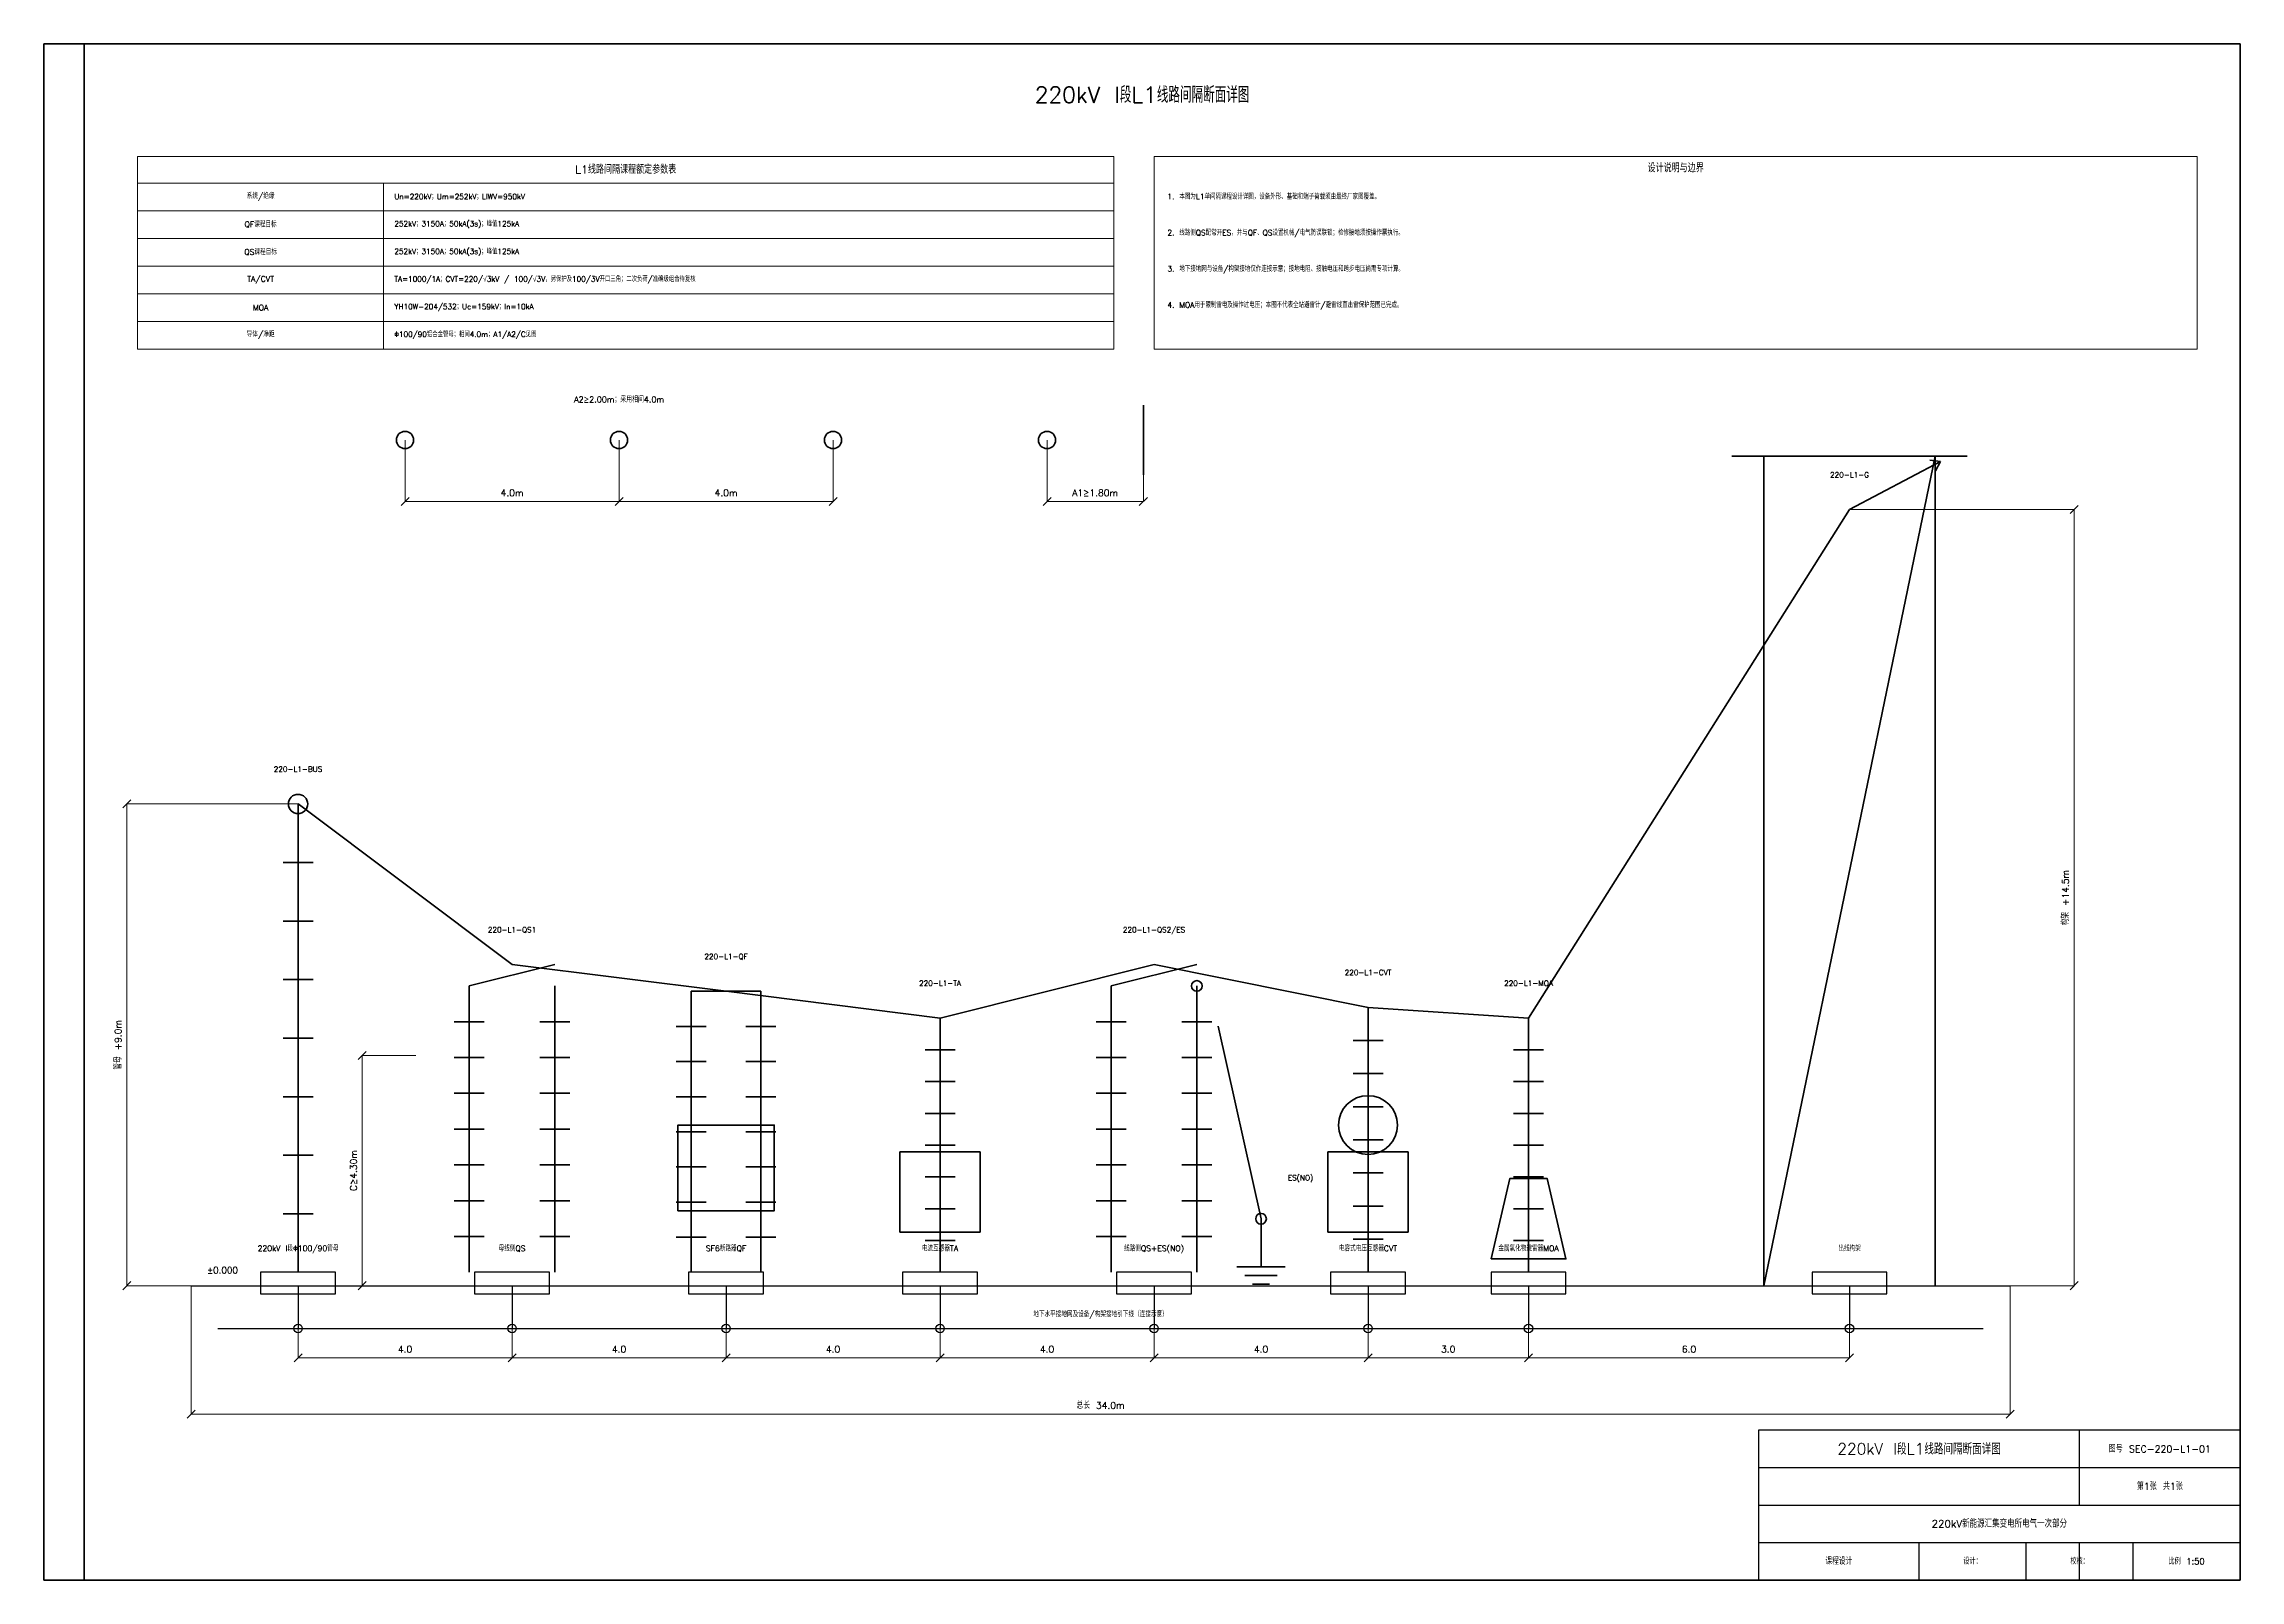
# Model space of a CAD drawing. Header units: millimetres. Extents: x 10 to 831, y 10 to 584.
import ezdxf

# ---------------------------------------------------------------- set-up
doc = ezdxf.new("R2010")
doc.units = ezdxf.units.MM
for name, color, linetype, lineweight in [('C-BUS', 1, 'CONTINUOUS', 70), ('C-CONDUCTOR', 7, 'CONTINUOUS', 35), ('C-DIM', 2, 'CONTINUOUS', 18), ('C-EQUIPMENT', 7, 'CONTINUOUS', 35), ('C-FOUNDATION', 8, 'CONTINUOUS', 25), ('C-FRAME', 7, 'CONTINUOUS', 50), ('C-NOTE', 7, 'CONTINUOUS', 18), ('C-STRUCTURE', 6, 'CONTINUOUS', 35), ('C-TEXT', 7, 'CONTINUOUS', 18), ('C-TITLE', 7, 'CONTINUOUS', 25)]:
    doc.layers.add(name, color=color, linetype=linetype, lineweight=lineweight)
doc.styles.add('HZTXT', font='txt.shx', dxfattribs={"bigfont": 'gbcbig.shx'})

msp = doc.modelspace()

# ---------------------------------------------------------------- linework, layer by layer
at = {"layer": 'C-BUS'}
for centre, radius in [((145, 436), 3.2), ((225, 436), 3.2), ((305, 436), 3.2), ((385, 436), 3.2), ((105, 300), 3.6)]:
    msp.add_circle(centre, radius, dxfattribs=at)
at = {"layer": 'C-CONDUCTOR'}
for p, q in [((685, 410), (719, 428)), ((719, 428), (715.022, 428.418)), ((719, 428), (717.109, 424.475))]:
    msp.add_line(p, q, dxfattribs=at)
msp.add_lwpolyline([(105, 300), (185, 240), (265, 230), (345, 220), (425, 240), (505, 224), (565, 220), (685, 410)], dxfattribs=at)
at = {"layer": 'C-DIM'}
for p, q in [((145, 436), (145, 413)), ((225, 436), (225, 413)), ((225, 436), (225, 413)), ((305, 436), (305, 413)), ((385, 436), (385, 413)), ((421, 436), (421, 413)), ((143.5, 411.5), (146.5, 414.5)), ((145, 413), (225, 413)), ((223.5, 411.5), (226.5, 414.5)), ((223.5, 411.5), (226.5, 414.5)), ((225, 413), (305, 413)), ((303.5, 411.5), (306.5, 414.5)), ((383.5, 411.5), (386.5, 414.5)), ((385, 413), (421, 413)), ((419.5, 411.5), (422.5, 414.5)), ((767.5, 408.5), (770.5, 411.5)), ((685, 410), (769, 410)), ((769, 120), (769, 410)), ((39.5, 298.5), (42.5, 301.5)), ((105, 300), (41, 300)), ((41, 120), (41, 300)), ((127.5, 204.5), (130.5, 207.5)), ((149, 206), (129, 206)), ((129, 120), (129, 206)), ((39.5, 118.5), (42.5, 121.5)), ((105, 120), (41, 120)), ((65, 120), (65, 72)), ((105, 120), (105, 93)), ((127.5, 118.5), (130.5, 121.5)), ((149, 120), (129, 120)), ((185, 120), (185, 93)), ((185, 120), (185, 93)), ((265, 120), (265, 93)), ((265, 120), (265, 93)), ((345, 120), (345, 93)), ((345, 120), (345, 93)), ((425, 120), (425, 93)), ((425, 120), (425, 93)), ((505, 120), (505, 93)), ((505, 120), (505, 93)), ((565, 120), (565, 93)), ((565, 120), (565, 93)), ((685, 120), (685, 93)), ((685, 120), (769, 120)), ((745, 120), (745, 72)), ((767.5, 118.5), (770.5, 121.5)), ((103.5, 91.5), (106.5, 94.5)), ((105, 93), (185, 93)), ((183.5, 91.5), (186.5, 94.5)), ((183.5, 91.5), (186.5, 94.5)), ((185, 93), (265, 93)), ((263.5, 91.5), (266.5, 94.5)), ((263.5, 91.5), (266.5, 94.5)), ((265, 93), (345, 93)), ((343.5, 91.5), (346.5, 94.5)), ((343.5, 91.5), (346.5, 94.5)), ((345, 93), (425, 93)), ((423.5, 91.5), (426.5, 94.5)), ((423.5, 91.5), (426.5, 94.5)), ((425, 93), (505, 93)), ((503.5, 91.5), (506.5, 94.5)), ((503.5, 91.5), (506.5, 94.5)), ((505, 93), (565, 93)), ((563.5, 91.5), (566.5, 94.5)), ((563.5, 91.5), (566.5, 94.5)), ((565, 93), (685, 93)), ((683.5, 91.5), (686.5, 94.5)), ((63.5, 70.5), (66.5, 73.5)), ((65, 72), (745, 72)), ((743.5, 70.5), (746.5, 73.5))]:
    msp.add_line(p, q, dxfattribs=at)
at = {"layer": 'C-EQUIPMENT'}
for p, q in [((105, 125), (105, 300)), ((99.4, 278.125), (110.6, 278.125)), ((99.4, 256.25), (110.6, 256.25)), ((169, 232), (201, 240)), ((409, 232), (441, 240)), ((99.4, 234.375), (110.6, 234.375)), ((169, 125), (169, 232)), ((201, 125), (201, 232)), ((252, 125), (252, 230)), ((252, 230), (278, 230)), ((278, 125), (278, 230)), ((409, 125), (409, 232)), ((441, 125), (441, 232)), ((505, 125), (505, 224)), ((163.4, 218.625), (174.6, 218.625)), ((195.4, 218.625), (206.6, 218.625)), ((246.4, 216.875), (257.6, 216.875)), ((272.4, 216.875), (283.6, 216.875)), ((345, 125), (345, 220)), ((403.4, 218.625), (414.6, 218.625)), ((435.4, 218.625), (446.6, 218.625)), ((465, 145), (449, 217)), ((565, 125), (565, 220)), ((99.4, 212.5), (110.6, 212.5)), ((339.4, 208.125), (350.6, 208.125)), ((499.4, 211.625), (510.6, 211.625)), ((559.4, 208.125), (570.6, 208.125)), ((163.4, 205.25), (174.6, 205.25)), ((195.4, 205.25), (206.6, 205.25)), ((246.4, 203.75), (257.6, 203.75)), ((272.4, 203.75), (283.6, 203.75)), ((403.4, 205.25), (414.6, 205.25)), ((435.4, 205.25), (446.6, 205.25)), ((499.4, 199.25), (510.6, 199.25)), ((99.4, 190.625), (110.6, 190.625)), ((163.4, 191.875), (174.6, 191.875)), ((195.4, 191.875), (206.6, 191.875)), ((246.4, 190.625), (257.6, 190.625)), ((272.4, 190.625), (283.6, 190.625)), ((339.4, 196.25), (350.6, 196.25)), ((403.4, 191.875), (414.6, 191.875)), ((435.4, 191.875), (446.6, 191.875)), ((559.4, 196.25), (570.6, 196.25)), ((339.4, 184.375), (350.6, 184.375)), ((499.4, 186.875), (510.6, 186.875)), ((559.4, 184.375), (570.6, 184.375)), ((163.4, 178.5), (174.6, 178.5)), ((195.4, 178.5), (206.6, 178.5)), ((246.4, 177.5), (257.6, 177.5)), ((272.4, 177.5), (283.6, 177.5)), ((339.4, 172.5), (350.6, 172.5)), ((403.4, 178.5), (414.6, 178.5)), ((435.4, 178.5), (446.6, 178.5)), ((499.4, 174.5), (510.6, 174.5)), ((559.4, 172.5), (570.6, 172.5)), ((99.4, 168.75), (110.6, 168.75)), ((163.4, 165.125), (174.6, 165.125)), ((195.4, 165.125), (206.6, 165.125)), ((246.4, 164.375), (257.6, 164.375)), ((272.4, 164.375), (283.6, 164.375)), ((403.4, 165.125), (414.6, 165.125)), ((435.4, 165.125), (446.6, 165.125)), ((339.4, 160.625), (350.6, 160.625)), ((499.4, 162.125), (510.6, 162.125)), ((559.4, 160.625), (570.6, 160.625)), ((163.4, 151.75), (174.6, 151.75)), ((195.4, 151.75), (206.6, 151.75)), ((246.4, 151.25), (257.6, 151.25)), ((272.4, 151.25), (283.6, 151.25)), ((339.4, 148.75), (350.6, 148.75)), ((403.4, 151.75), (414.6, 151.75)), ((435.4, 151.75), (446.6, 151.75)), ((499.4, 149.75), (510.6, 149.75)), ((559.4, 148.75), (570.6, 148.75)), ((99.4, 146.875), (110.6, 146.875)), ((465, 145), (465, 136)), ((163.4, 138.375), (174.6, 138.375)), ((195.4, 138.375), (206.6, 138.375)), ((246.4, 138.125), (257.6, 138.125)), ((272.4, 138.125), (283.6, 138.125)), ((339.4, 136.875), (350.6, 136.875)), ((403.4, 138.375), (414.6, 138.375)), ((435.4, 138.375), (446.6, 138.375)), ((465, 136), (465, 127)), ((499.4, 137.375), (510.6, 137.375)), ((559.4, 136.875), (570.6, 136.875)), ((456, 127), (474, 127)), ((459, 123.8), (471, 123.8)), ((461.8, 120.6), (468.2, 120.6))]:
    msp.add_line(p, q, dxfattribs=at)
for points in [[(247, 148), (283, 148), (283, 180), (247, 180)], [(330, 140), (360, 140), (360, 170), (330, 170)], [(490, 140), (520, 140), (520, 170), (490, 170)], [(551, 130), (579, 130), (572, 160), (558, 160)]]:
    msp.add_lwpolyline(points, close=True, dxfattribs=at)
for centre, radius in [((441, 232), 2), ((505, 180), 11), ((465, 145), 2)]:
    msp.add_circle(centre, radius, dxfattribs=at)
at = {"layer": 'C-FOUNDATION'}
for p, q in [((65, 120), (745, 120)), ((105, 120), (105, 104)), ((185, 120), (185, 104)), ((265, 120), (265, 104)), ((345, 120), (345, 104)), ((425, 120), (425, 104)), ((505, 120), (505, 104)), ((565, 120), (565, 104)), ((685, 120), (685, 104)), ((75, 104), (735, 104))]:
    msp.add_line(p, q, dxfattribs=at)
for points in [[(91, 117), (119, 117), (119, 125), (91, 125)], [(171, 117), (199, 117), (199, 125), (171, 125)], [(251, 117), (279, 117), (279, 125), (251, 125)], [(331, 117), (359, 117), (359, 125), (331, 125)], [(411, 117), (439, 117), (439, 125), (411, 125)], [(491, 117), (519, 117), (519, 125), (491, 125)], [(551, 117), (579, 117), (579, 125), (551, 125)], [(671, 117), (699, 117), (699, 125), (671, 125)]]:
    msp.add_lwpolyline(points, close=True, dxfattribs=at)
for centre in [(105, 104), (185, 104), (265, 104), (345, 104), (425, 104), (505, 104), (565, 104), (685, 104)]:
    msp.add_circle(centre, 1.6, dxfattribs=at)
at = {"layer": 'C-FRAME'}
for points in [[(10, 10), (831, 10), (831, 584), (10, 584)], [(25, 10), (831, 10), (831, 584), (25, 584)]]:
    msp.add_lwpolyline(points, close=True, dxfattribs=at)
at = {"layer": 'C-NOTE'}
for p, q in [((45, 532), (410, 532)), ((137, 470), (137, 532)), ((45, 521.667), (410, 521.667)), ((45, 511.333), (410, 511.333)), ((45, 501), (410, 501)), ((45, 490.667), (410, 490.667)), ((45, 480.333), (410, 480.333))]:
    msp.add_line(p, q, dxfattribs=at)
for points in [[(45, 470), (410, 470), (410, 542), (45, 542)], [(425, 470), (815, 470), (815, 542), (425, 542)]]:
    msp.add_lwpolyline(points, close=True, dxfattribs=at)
at = {"layer": 'C-STRUCTURE'}
for p, q in [((421, 423), (421, 449)), ((641, 430), (729, 430)), ((653, 120), (653, 430)), ((653, 120), (717, 430)), ((717, 120), (717, 430))]:
    msp.add_line(p, q, dxfattribs=at)
at = {"layer": 'C-TITLE'}
for p, q in [((771, 38), (771, 66)), ((651, 52), (831, 52)), ((651, 38), (831, 38)), ((651, 24), (831, 24)), ((711, 10), (711, 24)), ((751, 10), (751, 24)), ((771, 10), (771, 24)), ((791, 10), (791, 24))]:
    msp.add_line(p, q, dxfattribs=at)
msp.add_lwpolyline([(651, 10), (831, 10), (831, 66), (651, 66)], close=True, dxfattribs=at)

# ---------------------------------------------------------------- texts
at = {"layer": 'C-DIM', "style": 'HZTXT'}
for s, insert, char_height, width, attachment_point in [('4.0m', (185, 415), 2.5, 80, 8), ('4.0m', (265, 415), 2.5, 80, 8), ('A1≥1.80m', (403, 415), 2.5, 36, 8), ('±0.000', (71, 127), 2.4, 42, 1), ('4.0', (145, 95), 2.5, 80, 8), ('4.0', (225, 95), 2.5, 80, 8), ('4.0', (305, 95), 2.5, 80, 8), ('4.0', (385, 95), 2.5, 80, 8), ('4.0', (465, 95), 2.5, 80, 8), ('3.0', (535, 95), 2.5, 60, 8), ('6.0', (625, 95), 2.5, 120, 8), ('总长 34.0m', (405, 74), 2.5, 680, 8)]:
    msp.add_mtext(s, dxfattribs=dict(at, insert=insert, char_height=char_height, width=width, attachment_point=attachment_point))
at = {"layer": 'C-DIM', "char_height": 2.5, "attachment_point": 8, "rotation": 90, "style": 'HZTXT'}
for s, insert, width in [('构架 +14.5m', (767, 265), 290), ('管母 +9.0m', (39, 210), 180), ('C≥4.30m', (127, 163), 86)]:
    msp.add_mtext(s, dxfattribs=dict(at, insert=insert, width=width))
at = {"layer": 'C-NOTE', "style": 'HZTXT'}
for s, insert, char_height, width, attachment_point in [('L1线路间隔课程额定参数表', (227.5, 537), 3, 359, 5), ('设计说明与边界', (620, 536), 3, 382, 8), ('系统/绝缘', (91, 526.833), 2.1, 88, 5), ('Un=220kV；Um=252kV；LIWV=950kV', (141, 526.833), 2, 265, 4), ('1. 本图为L1单间隔课程设计详图，设备外形、基础和端子荷载须由最终厂家图覆盖。', (430, 528), 2.05, 380, 1), ('QF课程目标', (91, 516.5), 2.1, 88, 5), ('252kV；3150A；50kA(3s)；峰值125kA', (141, 516.5), 2, 265, 4), ('2. 线路侧QS配常开ES，并与QF、QS设置机械/电气防误联锁；检修接地须按操作票执行。', (430, 514.5), 2.05, 380, 1), ('QS课程目标', (91, 506.167), 2.1, 88, 5), ('252kV；3150A；50kA(3s)；峰值125kA', (141, 506.167), 2, 265, 4), ('3. 地下接地网与设备/构架接地仅作连接示意；接地电阻、接触电压和跨步电压尚需专项计算。', (430, 501), 2.05, 380, 1), ('TA/CVT', (91, 495.833), 2.1, 88, 5), ('TA=1000/1A；CVT=220/√3kV / 100/√3V，另保护及100/3V开口三角；二次负荷/准确级组合待复核', (141, 495.833), 2, 265, 4), ('MOA', (91, 485.5), 2.1, 88, 5), ('YH10W-204/532；Uc=159kV；In=10kA', (141, 485.5), 2, 265, 4), ('4. MOA用于限制雷电及操作过电压；本图不代表全站避雷针/避雷线直击雷保护范围已完成。', (430, 487.5), 2.05, 380, 1), ('导体/净距', (91, 475.167), 2.1, 88, 5), ('Φ100/90铝合金管母；相间4.0m；A1/A2/C见图', (141, 475.167), 2, 265, 4), ('A2≥2.00m；采用相间4.0m', (225, 451), 2.2, 240, 5), ('地下水平接地网及设备/构架接地引下线（连接示意）', (405, 107.6), 2.1, 440, 8)]:
    msp.add_mtext(s, dxfattribs=dict(at, insert=insert, char_height=char_height, width=width, attachment_point=attachment_point))
at = {"layer": 'C-TEXT', "style": 'HZTXT'}
for s, insert, char_height, width, attachment_point in [('220-L1-G', (685, 424), 2, 100, 2), ('220-L1-BUS', (105, 314), 2, 100, 2), ('220-L1-QS1', (185, 254), 2, 100, 2), ('220-L1-QS2/ES', (425, 254), 2, 100, 2), ('220-L1-QF', (265, 244), 2, 100, 2), ('220-L1-TA', (345, 234), 2, 100, 2), ('220-L1-CVT', (505, 238), 2, 100, 2), ('220-L1-MOA', (565, 234), 2, 100, 2), ('ES(NO)', (475, 160), 2, 60, 4), ('220kV I段Φ100/90管母', (105, 135), 2.1, 76, 2), ('母线侧QS', (185, 135), 2.1, 76, 2), ('SF6断路器QF', (265, 135), 2.1, 76, 2), ('电流互感器TA', (345, 135), 2.1, 76, 2), ('线路侧QS+ES(NO)', (425, 135), 2.1, 76, 2), ('电容式电压互感器CVT', (505, 135), 2.1, 76, 2), ('金属氧化物避雷器MOA', (565, 135), 2.1, 76, 2), ('出线构架', (685, 135), 2.1, 76, 2)]:
    msp.add_mtext(s, dxfattribs=dict(at, insert=insert, char_height=char_height, width=width, attachment_point=attachment_point))
at = {"layer": 'C-TITLE', "attachment_point": 5, "style": 'HZTXT'}
for s, insert, char_height, width in [('220kV I段L1线路间隔断面详图', (420.5, 565), 6, 600), ('220kV I段L1线路间隔断面详图', (711, 59), 4.2, 116), ('图号 SEC-220-L1-01', (801, 59), 2.6, 56), ('第1张 共1张', (801, 45), 2.6, 56), ('220kV新能源汇集变电所电气一次部分', (741, 31), 2.8, 174), ('课程设计', (681, 17), 2.5, 56), ('设计：', (731, 17), 2.3, 36), ('校核：', (771, 17), 2.3, 36), ('比例 1:50', (811, 17), 2.3, 36)]:
    msp.add_mtext(s, dxfattribs=dict(at, insert=insert, char_height=char_height, width=width))

doc.saveas('drawing.dxf')
